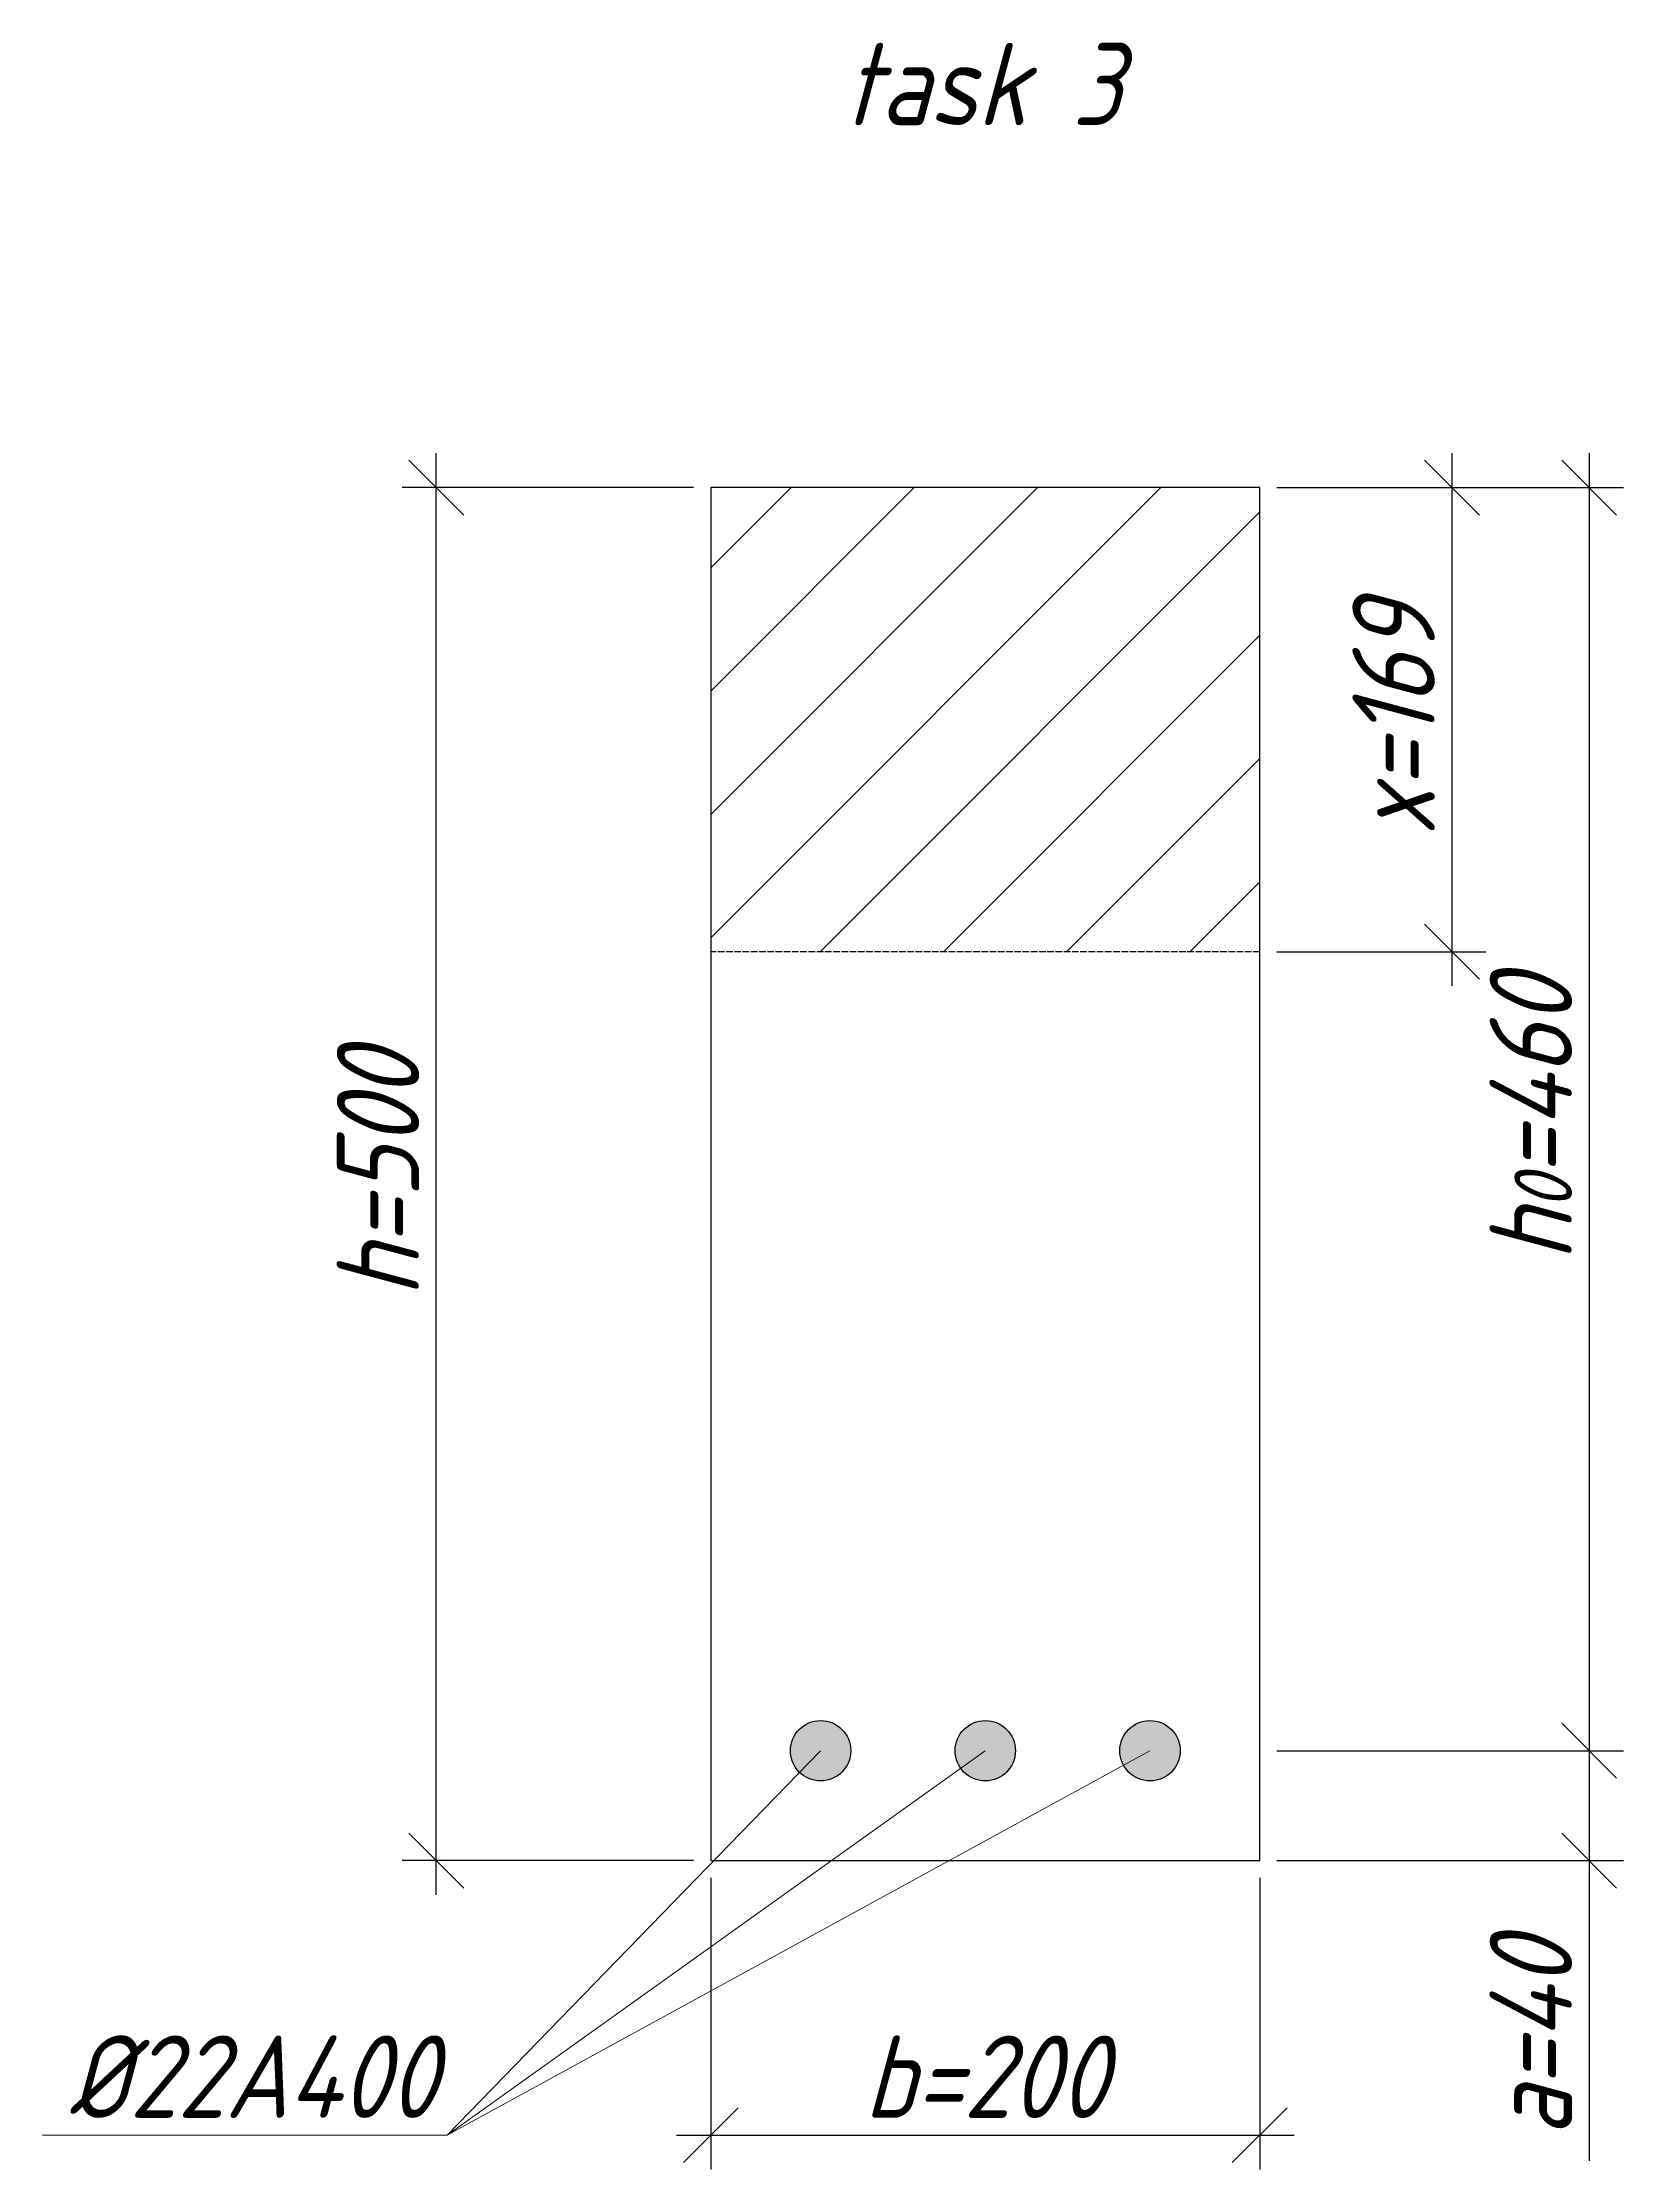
# Model space of a CAD drawing. Header units: millimetres. Extents: x -180 to 58926, y -10791 to 13515.
# Drawn here: x 826 to 1402, y -6431 to -5656 of the extents above; entities that cross this region are included whole.
import ezdxf

# ---------------------------------------------------------------- set-up
doc = ezdxf.new("R2010")
doc.units = ezdxf.units.MM
doc.linetypes.add('ACAD_ISO02W100', pattern=[15, 12, -3])
for name, color, linetype, lineweight in [('basic', 95, 'Continuous', 30), ('hatch', 117, 'ACAD_ISO02W100', 25), ('hatching', 225, 'Continuous', 20), ('size', 45, 'Continuous', 20), ('text', 13, 'Continuous', 20), ('thin', 153, 'Continuous', 18)]:
    doc.layers.add(name, color=color, linetype=linetype, lineweight=lineweight)
doc.styles.add('Structures', font='isocpeur.ttf', dxfattribs={"width": 0.85, "oblique": 15})
doc.dimstyles.new('Structures', dxfattribs={"dimtxt": 3, "dimasz": 2, "dimexe": 1.25, "dimexo": 0.625, "dimtad": 1, "dimtxsty": 'Structures', "dimblk": 'OBLIQUE', "dimcen": 2.5, "dimdle": 1.25, "dimadec": 0, "dimazin": 0, "dimtfac": 1, "dimtmove": 0, "dimatfit": 3, "dimfxl": 1, "dimarcsym": 0})

msp = doc.modelspace()

# ---------------------------------------------------------------- texts
at = {"layer": 'text', "char_height": 30, "width": 137.52879, "attachment_point": 5, "style": 'Structures'}
for s, insert in [('task 3', (1168.706, -5671.593)), ('%%C22A400', (902.729, -6397.33))]:
    msp.add_mtext(s, dxfattribs=dict(at, insert=insert))

# ---------------------------------------------------------------- blocks, each defined once
blk = doc.blocks.new('_Oblique')
at = {"color": 0, "linetype": 'ByBlock', "lineweight": -2}
blk.add_line((-0.5, -0.5), (0.5, 0.5), dxfattribs=at)
blk = doc.blocks.new('*D221')
at = {"layer": 'Defpoints', "color": 0, "transparency": 16777216}
for p in [(1069.69, -6318.59), (1269.69, -6318.59), (1269.69, -6418.59)]:
    blk.add_point(p, dxfattribs=at)
at = {"layer": 'size', "color": 0, "lineweight": -2, "transparency": 16777216}
for p, q in [((1069.69, -6324.84), (1069.69, -6431.09)), ((1269.69, -6324.84), (1269.69, -6431.09)), ((1057.19, -6418.59), (1282.19, -6418.59))]:
    blk.add_line(p, q, dxfattribs=at)
at = {"layer": 'size', "color": 0, "lineweight": -2, "transparency": 16777216, "xscale": 20, "yscale": 20, "zscale": 20, "rotation": 180}
blk.add_blockref('_Oblique', (1069.69, -6418.59), dxfattribs=at)
at = {"layer": 'size', "color": 0, "lineweight": -2, "transparency": 16777216, "xscale": 20, "yscale": 20, "zscale": 20}
blk.add_blockref('_Oblique', (1269.69, -6418.59), dxfattribs=at)
at = {"layer": 'size', "color": 0, "transparency": 16777216, "insert": (1169.69, -6397.34), "char_height": 30, "attachment_point": 5, "style": 'Structures'}
blk.add_mtext('b=200', dxfattribs=at)
blk = doc.blocks.new('*D222')
at = {"layer": 'Defpoints', "color": 0, "transparency": 16777216}
for p in [(969.69, -5818.59), (1069.69, -5818.59), (1069.69, -6318.59)]:
    blk.add_point(p, dxfattribs=at)
at = {"layer": 'size', "color": 0, "lineweight": -2, "transparency": 16777216}
for p, q in [((969.69, -6331.09), (969.69, -5806.09)), ((1063.44, -5818.59), (957.19, -5818.59)), ((1063.44, -6318.59), (957.19, -6318.59))]:
    blk.add_line(p, q, dxfattribs=at)
at = {"layer": 'size', "color": 0, "lineweight": -2, "transparency": 16777216, "xscale": 20, "yscale": 20, "zscale": 20}
for p, rotation in [((969.69, -5818.59), 90), ((969.69, -6318.59), 270)]:
    blk.add_blockref('_Oblique', p, dxfattribs=dict(at, rotation=rotation))
at = {"layer": 'size', "color": 0, "transparency": 16777216, "insert": (948.44, -6068.59), "char_height": 30, "attachment_point": 5, "rotation": 90, "style": 'Structures'}
blk.add_mtext('h=500', dxfattribs=at)
blk = doc.blocks.new('*D223')
at = {"layer": 'Defpoints', "color": 0, "transparency": 16777216}
for p in [(1269.69, -5818.59), (1269.69, -6278.59), (1389.69, -6278.59)]:
    blk.add_point(p, dxfattribs=at)
at = {"layer": 'size', "color": 0, "lineweight": -2, "transparency": 16777216}
for p, q in [((1389.69, -5806.09), (1389.69, -6291.09)), ((1275.94, -5818.59), (1402.19, -5818.59)), ((1275.94, -6278.59), (1402.19, -6278.59))]:
    blk.add_line(p, q, dxfattribs=at)
at = {"layer": 'size', "color": 0, "lineweight": -2, "transparency": 16777216, "xscale": 20, "yscale": 20, "zscale": 20}
for p, rotation in [((1389.69, -5818.59), 90), ((1389.69, -6278.59), 270)]:
    blk.add_blockref('_Oblique', p, dxfattribs=dict(at, rotation=rotation))
at = {"layer": 'size', "color": 0, "transparency": 16777216, "insert": (1368.44, -6048.59), "char_height": 30, "attachment_point": 5, "rotation": 90, "style": 'Structures'}
blk.add_mtext('h{\\H0.7x;\\S^ 0;}=460', dxfattribs=at)
blk = doc.blocks.new('*D224')
at = {"layer": 'Defpoints', "color": 0, "transparency": 16777216}
for p in [(1269.69, -6278.59), (1269.69, -6318.59), (1389.69, -6318.59)]:
    blk.add_point(p, dxfattribs=at)
at = {"layer": 'size', "color": 0, "lineweight": -2, "transparency": 16777216}
for p, q in [((1389.69, -6266.09), (1389.69, -6318.59)), ((1275.94, -6278.59), (1402.19, -6278.59)), ((1275.94, -6318.59), (1402.19, -6318.59)), ((1389.69, -6318.59), (1389.69, -6427.98))]:
    blk.add_line(p, q, dxfattribs=at)
at = {"layer": 'size', "color": 0, "lineweight": -2, "transparency": 16777216, "xscale": 20, "yscale": 20, "zscale": 20}
for p, rotation in [((1389.69, -6278.59), 90), ((1389.69, -6318.59), 270)]:
    blk.add_blockref('_Oblique', p, dxfattribs=dict(at, rotation=rotation))
at = {"layer": 'size', "color": 0, "transparency": 16777216, "insert": (1368.44, -6383.29), "char_height": 30, "attachment_point": 5, "rotation": 90, "style": 'Structures'}
blk.add_mtext('a=40', dxfattribs=at)
blk = doc.blocks.new('*D225')
at = {"layer": 'Defpoints', "color": 0, "transparency": 16777216}
for p in [(1269.69, -5818.59), (1269.69, -5987.59), (1339.69, -5987.59)]:
    blk.add_point(p, dxfattribs=at)
at = {"layer": 'size', "color": 0, "lineweight": -2, "transparency": 16777216}
for p, q in [((1339.69, -5806.09), (1339.69, -6000.09)), ((1275.94, -5818.59), (1352.19, -5818.59)), ((1275.94, -5987.59), (1352.19, -5987.59))]:
    blk.add_line(p, q, dxfattribs=at)
at = {"layer": 'size', "color": 0, "lineweight": -2, "transparency": 16777216, "xscale": 20, "yscale": 20, "zscale": 20}
for p, rotation in [((1339.69, -5818.59), 90), ((1339.69, -5987.59), 270)]:
    blk.add_blockref('_Oblique', p, dxfattribs=dict(at, rotation=rotation))
at = {"layer": 'size', "color": 0, "transparency": 16777216, "insert": (1318.44, -5903.09), "char_height": 30, "attachment_point": 5, "rotation": 90, "style": 'Structures'}
blk.add_mtext('x=169', dxfattribs=at)

# ---------------------------------------------------------------- dimensions: what is measured, and where the dimension line sits
at = {"layer": 'size'}
for base, p1, p2, text, picture, middle in [((969.69, -5818.593), (1069.69, -6318.593), (1069.69, -5818.593), 'h=<>', '*D222', (948.44, -6068.593)), ((1389.69, -6278.593), (1269.69, -5818.593), (1269.69, -6278.593), 'h{\\H0.7x;\\S^ 0;}=<>', '*D223', (1368.44, -6048.593)), ((1339.69, -5987.593), (1269.69, -5818.593), (1269.69, -5987.593), 'x=<>', '*D225', (1318.44, -5903.093)), ((1389.69, -6318.593), (1269.69, -6278.593), (1269.69, -6318.593), 'a=<>', '*D224', (1368.44, -6383.287))]:
    dim = msp.add_linear_dim(base=base, p1=p1, p2=p2, angle=90, text=text, dimstyle='Structures', dxfattribs=at)
    dim.commit()
    dim.dimension.update_dxf_attribs({"geometry": picture, "text_midpoint": middle})
dim = msp.add_linear_dim(base=(1269.69, -6418.593), p1=(1069.69, -6318.593), p2=(1269.69, -6318.593), text='b=<>', dimstyle='Structures', dxfattribs=at)
dim.commit()
dim.dimension.update_dxf_attribs({"geometry": '*D221', "text_midpoint": (1169.69, -6397.343)})

# ---------------------------------------------------------------- hatches: boundary and pattern name
at = {"layer": 'basic'}
h = msp.add_hatch(color=256, dxfattribs=at)
h.dxf.hatch_style = 1
h.paths.add_polyline_path([(1120.69, -6278.593, 1), (1098.69, -6278.593, 1)])
h.paths.add_polyline_path([(1180.69, -6278.593, 1), (1158.69, -6278.593, 1)])
h.paths.add_polyline_path([(1240.69, -6278.593, 1), (1218.69, -6278.593, 1)])
at = {"layer": 'hatching'}
h = msp.add_hatch(dxfattribs=at)
h.set_pattern_fill('ANSI31', color=256, scale=10)
h.set_pattern_definition([(45, (-127.864, -6551.464), (-22.45064, 22.45064), [])])
h.paths.add_polyline_path([(1269.69, -5818.593), (1069.69, -5818.593), (1069.69, -5987.593), (1269.69, -5987.593)])

# ---------------------------------------------------------------- linework, layer by layer
at = {"layer": 'basic'}
for p, q in [((1069.69, -5818.593), (1069.69, -6318.593)), ((1269.69, -5818.593), (1069.69, -5818.593)), ((1269.69, -6318.593), (1269.69, -5818.593)), ((1069.69, -6318.593), (1269.69, -6318.593))]:
    msp.add_line(p, q, dxfattribs=at)
for centre in [(1109.69, -6278.593), (1169.69, -6278.593), (1229.69, -6278.593)]:
    msp.add_circle(centre, 11, dxfattribs=at)
at = {"layer": 'hatch', "ltscale": 0.2}
msp.add_line((1269.69, -5987.593), (1069.69, -5987.593), dxfattribs=at)
at = {"layer": 'thin'}
for p, q in [((1109.69, -6278.593), (973.661, -6418.593)), ((973.661, -6418.593), (1169.69, -6278.593)), ((973.661, -6418.593), (1229.69, -6278.593)), ((973.661, -6418.593), (826.225, -6418.593))]:
    msp.add_line(p, q, dxfattribs=at)

msp.set_redraw_order([(e.dxf.handle, doc.entitydb.next_handle()) for e in msp.query("TEXT MTEXT ATTDEF DIMENSION ARC_DIMENSION")])  # texts and dimensions are drawn at this point

doc.saveas('drawing.dxf')
